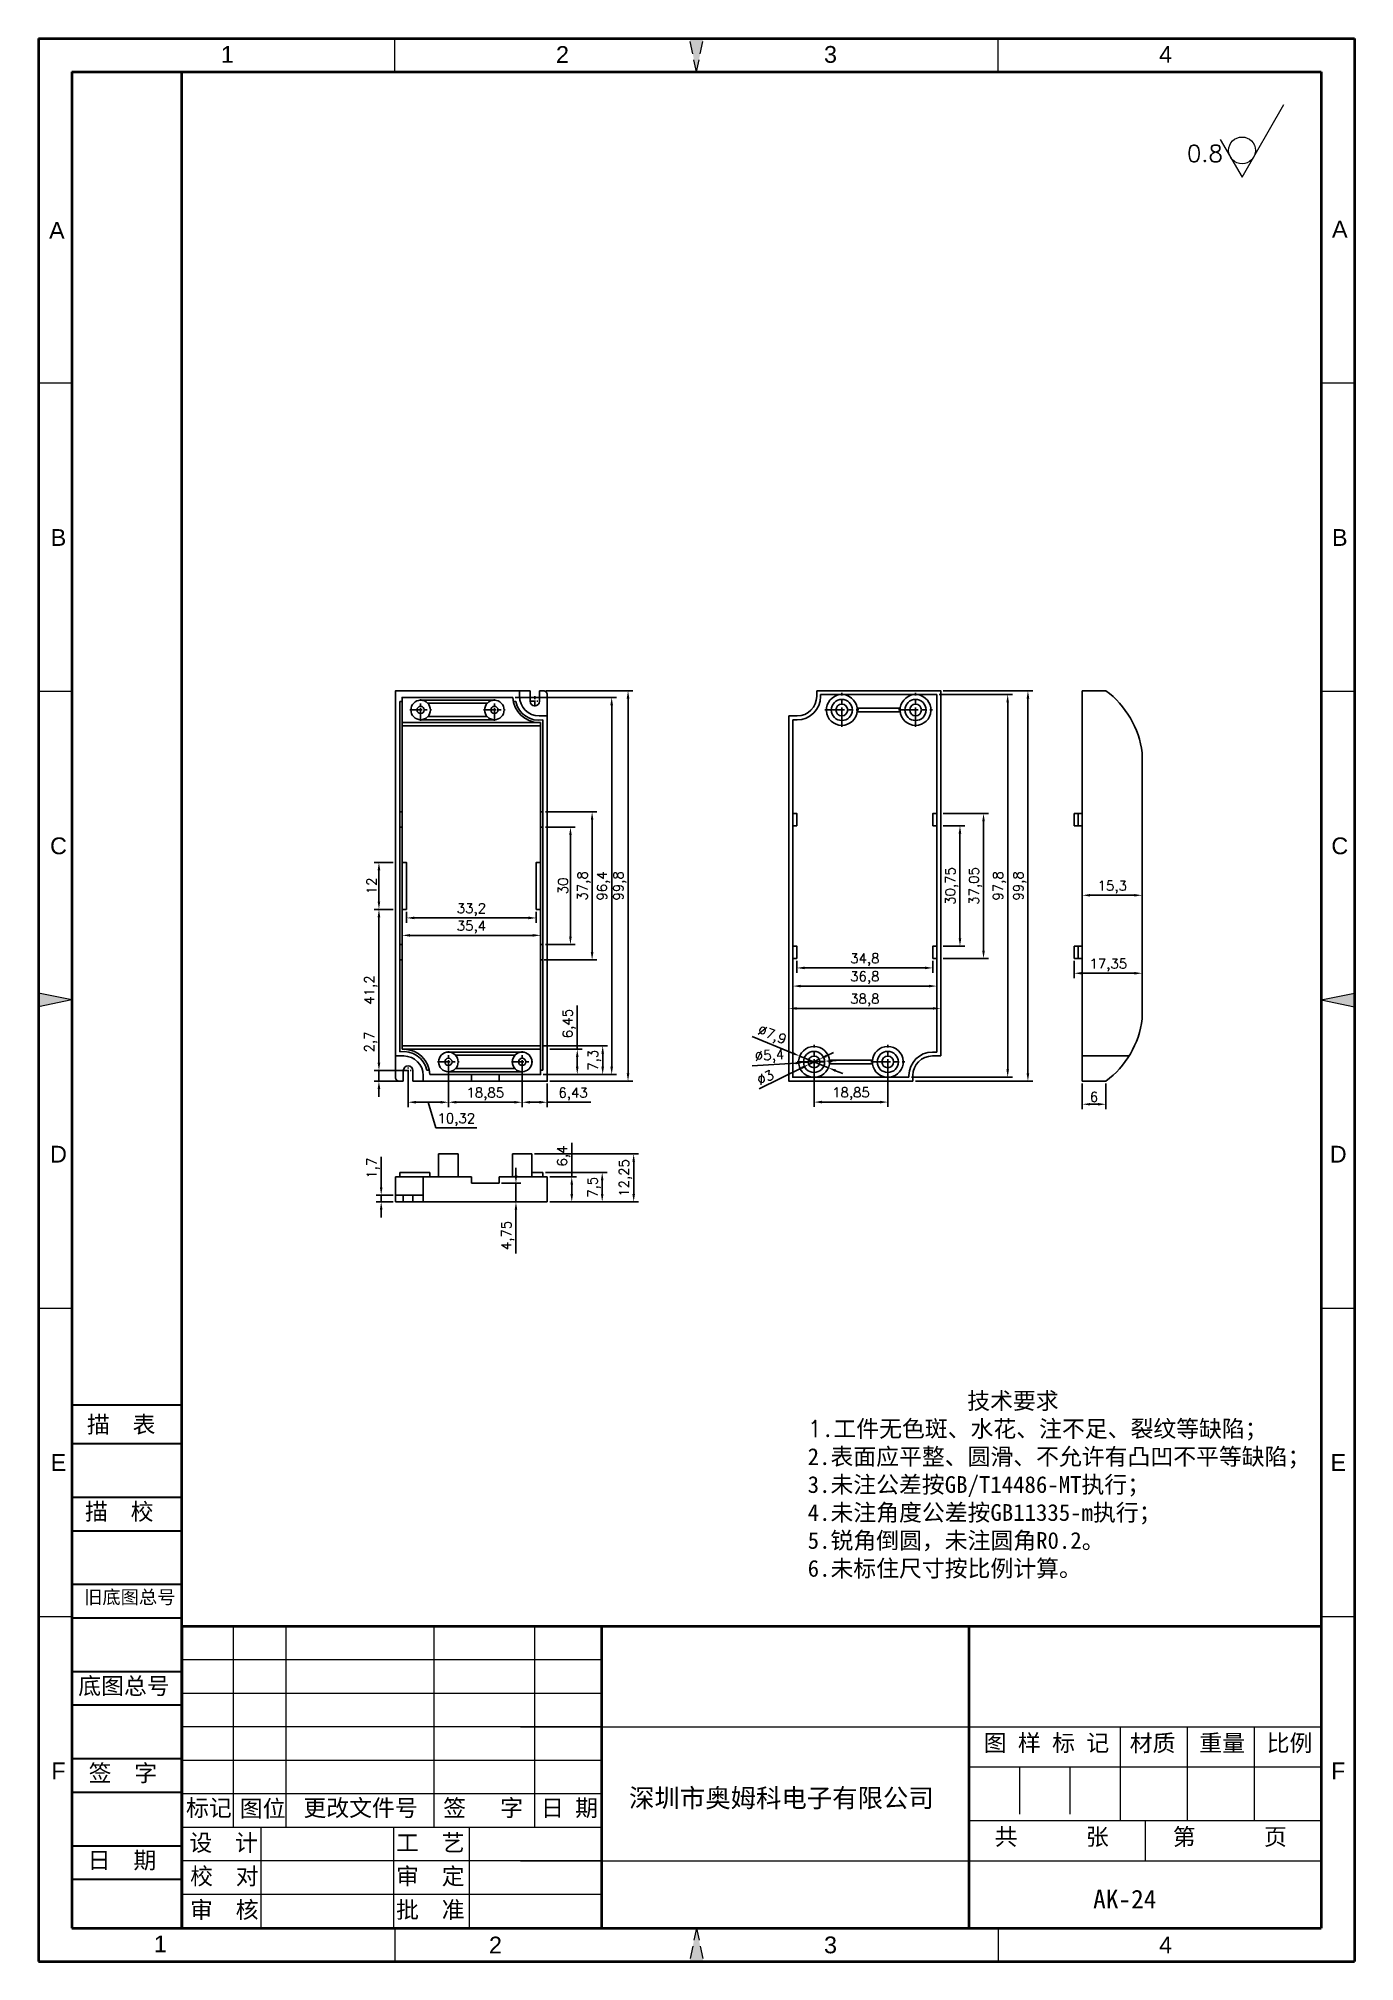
# Model space of a CAD drawing. Header units: millimetres. Extents: x 32211 to 32547, y -471 to 20.
import ezdxf
from ezdxf.enums import TextEntityAlignment as Align

# ---------------------------------------------------------------- set-up
doc = ezdxf.new("R2010")
doc.units = ezdxf.units.MM
for name, pattern in [('ACAD_ISO10W100', [18, 12, -3, 0, -3]), ('CENTER', [50.8, 31.75, -6.35, 6.35, -6.35]), ('HIDDEN2', [4.7625, 3.175, -1.5875])]:
    doc.linetypes.add(name, pattern=pattern)
for name, color, linetype, lineweight in [('dim', 82, 'Continuous', 9), ('图层1', 7, 'ACAD_ISO10W100', 15), ('图层2', 7, 'Continuous', 30), ('图层3', 7, 'Continuous', 15), ('图层4', 7, 'Continuous', 40), ('图层5', 7, 'HIDDEN2', 15), ('细实线', 3, 'Continuous', 18)]:
    doc.layers.add(name, color=color, linetype=linetype, lineweight=lineweight)
doc.layers.add('尺寸线', color=7, linetype='Continuous')
doc.styles.get("Standard").update_dxf_attribs({"font": 'txt', "bigfont": 'gbcbig.shx'})
doc.styles.add('样式 3', font='arial.ttf', dxfattribs={"height": 3.8})
doc.dimstyles.new('ISO-25', dxfattribs={"dimtxt": 2.5, "dimasz": 2.5, "dimexe": 1.25, "dimexo": 0.625, "dimtad": 1, "dimtxsty": 'Standard', "dimcen": 2.5, "dimadec": 0, "dimazin": 0, "dimtfac": 1, "dimtmove": 0, "dimatfit": 3, "dimfxl": 0, "dimarcsym": 0})

msp = doc.modelspace()

# ---------------------------------------------------------------- texts
at = {"layer": '图层1', "color": 0, "style": '样式 3'}
for s, p in [('B', (32215.949, -107.294)), ('B', (32543.524, -107.294)), ('C', (32215.949, -186.102)), ('C', (32543.524, -186.102)), ('D', (32215.949, -264.909)), ('D', (32543.122, -264.909)), ('E', (32215.949, -343.717)), ('E', (32543.122, -343.717)), ('F', (32215.949, -422.524)), ('F', (32543.122, -422.524))]:
    msp.add_text(s, height=4.283, dxfattribs=at).set_placement(p, align=Align.MIDDLE)
at = {"layer": '图层1', "color": 0, "attachment_point": 1}
for s, insert, char_height, width in [('{\\fSimSun|b0|i0|c134|p2;图 样 标 记}', (32452.467, -413.247), 4.28302, 53.13738), ('{\\fSimSun|b0|i0|c134|p2;材质 }', (32489.823, -413.265), 4.28302, 35.72091), ('{\\fSimSun|b0|i0|c134|p2;深圳市奥姆科电子有限公司}', (32361.821, -427.085), 4.75891, 89.92113), ('{\\fSimSun|b0|i0|c134|p2;标记}', (32248.558, -429.856), 4.28302, 11.99246), ('{\\fSimSun|b0|i0|c134|p2;图位}', (32262.312, -430.029), 4.28302, 11.99246), ('{\\fSimSun|b0|i0|c134|p2;更改文件号}', (32278.573, -429.856), 4.28302, 35.72091), ('{\\fSimSun|b0|i0|c134|p2;审  核}', (32249.566, -455.878), 4.28302, 34.73239), ('{\\fSimSun|b0|i0|c134|p2;批  准}', (32302.258, -455.878), 4.28302, 35.72091), ('{\\fSimSun|b0|i0|c134|p2;AK-24}', (32480.461, -452.929), 4.75891, 59.04154)]:
    msp.add_mtext(s, dxfattribs=dict(at, insert=insert, char_height=char_height, width=width))
at = {"layer": '图层2', "color": 0, "attachment_point": 1}
for s, insert, char_height, width in [('{\\fSimSun|b0|i0|c134|p2;描\\fSimSun|b0|i0|c0|p2;  \\fSimSun|b0|i0|c134|p2;表}', (32223.218, -331.86), 4.28297, 47.9936), ('{\\fSimSun|b0|i0|c134|p2;描\\fSimSun|b0|i0|c0|p2;  \\fSimSun|b0|i0|c134|p2;校}', (32222.73, -354.131), 4.28297, 47.9936), ('{\\fSimSun|b0|i0|c134|p2;旧底图总号}', (32222.489, -376.403), 3.42642, 47.9936), ('{\\fSimSun|b0|i0|c134|p2;底图总号}', (32221.004, -398.674), 4.28297, 47.9936), ('{\\fSimSun|b0|i0|c134|p2;重量 }', (32507.607, -413.265), 4.28302, 35.72091), ('{\\fSimSun|b0|i0|c134|p2;比例 }', (32524.838, -413.265), 4.28302, 35.72091), ('{\\fSimSun|b0|i0|c134|p2;签\\fSimSun|b0|i0|c0|p2;  \\fSimSun|b0|i0|c134|p2;字}', (32223.657, -420.946), 4.28297, 47.9936), ('{\\fSimSun|b0|i0|c134|p2;签   字}', (32314.289, -429.856), 4.28302, 35.72091), ('{\\fSimSun|b0|i0|c134|p2;日 期}', (32339.308, -429.856), 4.28302, 35.72091), ('{\\fSimSun|b0|i0|c134|p2;共      张}', (32455.29, -437.232), 4.28302, 47.38766), ('{\\fSimSun|b0|i0|c134|p2;第      页}', (32500.832, -437.232), 4.28302, 43.98508), ('{\\fSimSun|b0|i0|c134|p2;设  计}', (32249.399, -438.745), 4.28302, 33.20026), ('{\\fSimSun|b0|i0|c134|p2;工  艺}', (32302.258, -438.745), 4.28302, 35.72091), ('{\\fSimSun|b0|i0|c134|p2;日\\fSimSun|b0|i0|c0|p2;  \\fSimSun|b0|i0|c134|p2;期}', (32223.413, -443.217), 4.28297, 47.9936), ('{\\fSimSun|b0|i0|c134|p2;校  对}', (32249.606, -447.312), 4.28302, 31.05498), ('{\\fSimSun|b0|i0|c134|p2;审  定}', (32302.258, -447.312), 4.28302, 35.72091)]:
    msp.add_mtext(s, dxfattribs=dict(at, insert=insert, char_height=char_height, width=width))
at = {"layer": '图层3', "color": 0, "insert": (32407.484, -325.789), "char_height": 4.28302, "width": 202.86245, "attachment_point": 1}
msp.add_mtext('{\\fSimSun|b0|i0|c134|p54;              技术要求\\P}1{\\fSimSun|b0|i0|c134|p54;.工件无色斑、水花、注不足、裂纹等缺陷；\\P2.表面应平整、圆滑、不允许有凸凹不平等缺陷；\\P3.未注公差按GB/T14486-MT执行；\\P4.未注角度公差按GB11335-m执行；\\P5.锐角倒圆，未注圆角R0.2。}\\P{\\fSimSun|b0|i0|c134|p2;6.未标住尺寸按比例计算。}', dxfattribs=at)
at = {"layer": '图层5', "color": 0, "style": '样式 3'}
for s, p in [('1', (32259.136, 16.179)), ('2', (32344.797, 16.179)), ('3', (32413.325, 16.179)), ('4', (32498.986, 16.179)), ('A', (32215.533, -28.799)), ('A', (32543.524, -28.486)), ('1', (32242.004, -466.758)), ('2', (32327.665, -467.014)), ('3', (32413.325, -467.014)), ('4', (32498.986, -467.014))]:
    msp.add_text(s, height=4.283, dxfattribs=at).set_placement(p, align=Align.MIDDLE)
at = {"layer": '细实线', "color": 0, "insert": (32504.448, -6.988), "char_height": 4.283, "width": 15.99044, "attachment_point": 1}
msp.add_mtext('0.8', dxfattribs=at)

# ---------------------------------------------------------------- blocks, each defined once
blk = doc.blocks.new('*D2544')
at = {"layer": 'Defpoints', "color": 0, "transparency": 16777216}
for p in [(32339.91, -146.45), (32361.56, -146.45), (32340.91, -246.25)]:
    blk.add_point(p, dxfattribs=at)
at = {"layer": 'dim', "color": 0, "lineweight": -2, "transparency": 16777216}
for p, q in [((32340.53, -146.45), (32362.81, -146.45)), ((32361.56, -244.25), (32361.56, -148.45)), ((32341.53, -246.25), (32362.81, -246.25))]:
    blk.add_line(p, q, dxfattribs=at)
at = {"layer": 'dim', "color": 0, "transparency": 16777216}
for points in [[(32361.22, -148.45), (32361.89, -148.45), (32361.56, -146.45)], [(32361.22, -244.25), (32361.89, -244.25), (32361.56, -246.25)]]:
    blk.add_solid(points, dxfattribs=at)
at = {"layer": 'dim', "color": 0, "transparency": 16777216, "insert": (32359.47, -196.35), "char_height": 2.5, "attachment_point": 5, "rotation": 90}
blk.add_mtext('99,8', dxfattribs=at)
blk = doc.blocks.new('*D2545')
at = {"layer": 'Defpoints', "color": 0, "transparency": 16777216}
for p in [(32332.11, -148.15), (32357.38, -148.15), (32339.21, -244.55)]:
    blk.add_point(p, dxfattribs=at)
at = {"layer": 'dim', "color": 0, "lineweight": -2, "transparency": 16777216}
for p, q in [((32332.74, -148.15), (32358.63, -148.15)), ((32357.38, -242.55), (32357.38, -150.15)), ((32339.83, -244.55), (32358.63, -244.55))]:
    blk.add_line(p, q, dxfattribs=at)
at = {"layer": 'dim', "color": 0, "transparency": 16777216}
for points in [[(32357.04, -150.15), (32357.71, -150.15), (32357.38, -148.15)], [(32357.04, -242.55), (32357.71, -242.55), (32357.38, -244.55)]]:
    blk.add_solid(points, dxfattribs=at)
at = {"layer": 'dim', "color": 0, "transparency": 16777216, "insert": (32355.29, -196.35), "char_height": 2.5, "attachment_point": 5, "rotation": 90}
blk.add_mtext('96,4', dxfattribs=at)
blk = doc.blocks.new('*D2546')
at = {"layer": 'Defpoints', "color": 0, "transparency": 16777216}
for p in [(32340.91, -238.1), (32348.58, -238.1), (32339.83, -244.55)]:
    blk.add_point(p, dxfattribs=at)
at = {"layer": 'dim', "color": 0, "lineweight": -2, "transparency": 16777216}
for p, q in [((32348.58, -238.1), (32348.58, -226.94)), ((32341.53, -238.1), (32349.83, -238.1)), ((32348.58, -242.55), (32348.58, -240.1)), ((32340.46, -244.55), (32349.83, -244.55))]:
    blk.add_line(p, q, dxfattribs=at)
at = {"layer": 'dim', "color": 0, "transparency": 16777216}
for points in [[(32348.24, -240.1), (32348.91, -240.1), (32348.58, -238.1)], [(32348.24, -242.55), (32348.91, -242.55), (32348.58, -244.55)]]:
    blk.add_solid(points, dxfattribs=at)
at = {"layer": 'dim', "color": 0, "transparency": 16777216, "insert": (32346.49, -231.52), "char_height": 2.5, "attachment_point": 5, "rotation": 90}
blk.add_mtext('6,45', dxfattribs=at)
blk = doc.blocks.new('*D2547')
at = {"layer": 'Defpoints', "color": 0, "transparency": 16777216}
for p in [(32339.21, -237.25), (32355.08, -237.25), (32339.83, -244.55)]:
    blk.add_point(p, dxfattribs=at)
at = {"layer": 'dim', "color": 0, "lineweight": -2, "transparency": 16777216}
for p, q in [((32339.83, -237.25), (32356.33, -237.25)), ((32355.08, -242.55), (32355.08, -239.25)), ((32340.46, -244.55), (32356.33, -244.55))]:
    blk.add_line(p, q, dxfattribs=at)
at = {"layer": 'dim', "color": 0, "transparency": 16777216}
for points in [[(32354.74, -239.25), (32355.41, -239.25), (32355.08, -237.25)], [(32354.74, -242.55), (32355.41, -242.55), (32355.08, -244.55)]]:
    blk.add_solid(points, dxfattribs=at)
at = {"layer": 'dim', "color": 0, "transparency": 16777216, "insert": (32352.99, -240.9), "char_height": 2.5, "attachment_point": 5, "rotation": 90}
blk.add_mtext('7,3', dxfattribs=at)
blk = doc.blocks.new('*D2549')
at = {"layer": 'Defpoints', "color": 0, "transparency": 16777216}
for p in [(32334.48, -241.33), (32340.91, -246.25), (32334.48, -251.64)]:
    blk.add_point(p, dxfattribs=at)
at = {"layer": 'dim', "color": 0, "lineweight": -2, "transparency": 16777216}
for p, q in [((32334.48, -241.95), (32334.48, -252.89)), ((32340.91, -246.88), (32340.91, -252.89)), ((32336.48, -251.64), (32338.91, -251.64)), ((32340.91, -251.64), (32352.08, -251.64))]:
    blk.add_line(p, q, dxfattribs=at)
at = {"layer": 'dim', "color": 0, "transparency": 16777216}
for points in [[(32336.48, -251.3), (32336.48, -251.97), (32334.48, -251.64)], [(32338.91, -251.3), (32338.91, -251.97), (32340.91, -251.64)]]:
    blk.add_solid(points, dxfattribs=at)
at = {"layer": 'dim', "color": 0, "transparency": 16777216, "insert": (32347.49, -249.55), "char_height": 2.5, "attachment_point": 5}
blk.add_mtext('6,43', dxfattribs=at)
blk = doc.blocks.new('*D2550')
at = {"layer": 'Defpoints', "color": 0, "transparency": 16777216}
for p in [(32315.63, -241.33), (32334.48, -241.33), (32315.63, -251.64)]:
    blk.add_point(p, dxfattribs=at)
at = {"layer": 'dim', "color": 0, "lineweight": -2, "transparency": 16777216}
for p, q in [((32315.63, -241.95), (32315.63, -252.89)), ((32334.48, -241.95), (32334.48, -252.89)), ((32332.48, -251.64), (32317.63, -251.64))]:
    blk.add_line(p, q, dxfattribs=at)
at = {"layer": 'dim', "color": 0, "transparency": 16777216}
for points in [[(32317.63, -251.3), (32317.63, -251.97), (32315.63, -251.64)], [(32332.48, -251.3), (32332.48, -251.97), (32334.48, -251.64)]]:
    blk.add_solid(points, dxfattribs=at)
at = {"layer": 'dim', "color": 0, "transparency": 16777216, "insert": (32325.06, -249.55), "char_height": 2.5, "attachment_point": 5}
blk.add_mtext('18,85', dxfattribs=at)
blk = doc.blocks.new('*D2551')
at = {"layer": 'Defpoints', "color": 0, "transparency": 16777216}
for p in [(32305.31, -243.55), (32315.63, -241.33), (32305.31, -251.64)]:
    blk.add_point(p, dxfattribs=at)
at = {"layer": 'dim', "color": 0, "lineweight": -2, "transparency": 16777216}
for p, q in [((32305.31, -244.18), (32305.31, -252.89)), ((32315.63, -241.95), (32315.63, -252.89)), ((32313.63, -251.64), (32307.31, -251.64)), ((32310.47, -251.64), (32312.44, -258.2)), ((32312.44, -258.2), (32322.86, -258.2))]:
    blk.add_line(p, q, dxfattribs=at)
at = {"layer": 'dim', "color": 0, "transparency": 16777216}
for points in [[(32307.31, -251.3), (32307.31, -251.97), (32305.31, -251.64)], [(32313.63, -251.3), (32313.63, -251.97), (32315.63, -251.64)]]:
    blk.add_solid(points, dxfattribs=at)
at = {"layer": 'dim', "color": 0, "transparency": 16777216, "insert": (32317.65, -256.11), "char_height": 2.5, "attachment_point": 5}
blk.add_mtext('10,32', dxfattribs=at)
blk = doc.blocks.new('*D2552')
at = {"layer": 'Defpoints', "color": 0, "transparency": 16777216}
for p in [(32297.87, -243.55), (32305.31, -243.55), (32304.11, -246.25)]:
    blk.add_point(p, dxfattribs=at)
at = {"layer": 'dim', "color": 0, "lineweight": -2, "transparency": 16777216}
for p, q in [((32297.87, -241.55), (32297.87, -232.89)), ((32304.68, -243.55), (32296.62, -243.55)), ((32297.87, -246.25), (32297.87, -243.55)), ((32303.48, -246.25), (32296.62, -246.25)), ((32297.87, -248.25), (32297.87, -250.25))]:
    blk.add_line(p, q, dxfattribs=at)
at = {"layer": 'dim', "color": 0, "transparency": 16777216}
for points in [[(32297.54, -241.55), (32298.21, -241.55), (32297.87, -243.55)], [(32297.54, -248.25), (32298.21, -248.25), (32297.87, -246.25)]]:
    blk.add_solid(points, dxfattribs=at)
at = {"layer": 'dim', "color": 0, "transparency": 16777216, "insert": (32295.79, -236.22), "char_height": 2.5, "attachment_point": 5, "rotation": 90}
blk.add_mtext('2,7', dxfattribs=at)
blk = doc.blocks.new('*D2553')
at = {"layer": 'Defpoints', "color": 0, "transparency": 16777216}
for p in [(32297.87, -202.35), (32302.11, -202.35), (32305.31, -243.55)]:
    blk.add_point(p, dxfattribs=at)
at = {"layer": 'dim', "color": 0, "lineweight": -2, "transparency": 16777216}
for p, q in [((32301.48, -202.35), (32296.62, -202.35)), ((32297.87, -241.55), (32297.87, -204.35)), ((32304.68, -243.55), (32296.62, -243.55))]:
    blk.add_line(p, q, dxfattribs=at)
at = {"layer": 'dim', "color": 0, "transparency": 16777216}
for points in [[(32297.54, -204.35), (32298.21, -204.35), (32297.87, -202.35)], [(32297.54, -241.55), (32298.21, -241.55), (32297.87, -243.55)]]:
    blk.add_solid(points, dxfattribs=at)
at = {"layer": 'dim', "color": 0, "transparency": 16777216, "insert": (32295.79, -222.95), "char_height": 2.5, "attachment_point": 5, "rotation": 90}
blk.add_mtext('41,2', dxfattribs=at)
blk = doc.blocks.new('*D2554')
at = {"layer": 'Defpoints', "color": 0, "transparency": 16777216}
for p in [(32297.87, -190.35), (32302.11, -190.35), (32302.11, -202.35)]:
    blk.add_point(p, dxfattribs=at)
at = {"layer": 'dim', "color": 0, "lineweight": -2, "transparency": 16777216}
for p, q in [((32301.48, -190.35), (32296.62, -190.35)), ((32297.87, -200.35), (32297.87, -192.35)), ((32301.48, -202.35), (32296.62, -202.35))]:
    blk.add_line(p, q, dxfattribs=at)
at = {"layer": 'dim', "color": 0, "transparency": 16777216}
for points in [[(32297.54, -192.35), (32298.21, -192.35), (32297.87, -190.35)], [(32297.54, -200.35), (32298.21, -200.35), (32297.87, -202.35)]]:
    blk.add_solid(points, dxfattribs=at)
at = {"layer": 'dim', "color": 0, "transparency": 16777216, "insert": (32296, -196.35), "char_height": 2.5, "attachment_point": 5, "rotation": 90}
blk.add_mtext('12', dxfattribs=at)
blk = doc.blocks.new('*D2555')
at = {"layer": 'Defpoints', "color": 0, "transparency": 16777216}
for p in [(32304.91, -202.35), (32338.11, -202.35), (32338.11, -204.53)]:
    blk.add_point(p, dxfattribs=at)
at = {"layer": 'dim', "color": 0, "lineweight": -2, "transparency": 16777216}
for p, q in [((32304.91, -202.98), (32304.91, -205.78)), ((32306.91, -204.53), (32336.11, -204.53)), ((32338.11, -202.98), (32338.11, -205.78))]:
    blk.add_line(p, q, dxfattribs=at)
at = {"layer": 'dim', "color": 0, "transparency": 16777216}
for points in [[(32306.91, -204.19), (32306.91, -204.86), (32304.91, -204.53)], [(32336.11, -204.19), (32336.11, -204.86), (32338.11, -204.53)]]:
    blk.add_solid(points, dxfattribs=at)
at = {"layer": 'dim', "color": 0, "transparency": 16777216, "insert": (32321.51, -202.44), "char_height": 2.5, "attachment_point": 5}
blk.add_mtext('33,2', dxfattribs=at)
blk = doc.blocks.new('*D2556')
at = {"layer": 'Defpoints', "color": 0, "transparency": 16777216}
for p in [(32303.81, -202.35), (32339.21, -202.35), (32339.21, -208.98)]:
    blk.add_point(p, dxfattribs=at)
at = {"layer": 'dim', "color": 0, "lineweight": -2, "transparency": 16777216}
for p, q in [((32303.81, -202.98), (32303.81, -210.23)), ((32339.21, -202.98), (32339.21, -210.23)), ((32305.81, -208.98), (32337.21, -208.98))]:
    blk.add_line(p, q, dxfattribs=at)
at = {"layer": 'dim', "color": 0, "transparency": 16777216}
for points in [[(32305.81, -208.65), (32305.81, -209.31), (32303.81, -208.98)], [(32337.21, -208.65), (32337.21, -209.31), (32339.21, -208.98)]]:
    blk.add_solid(points, dxfattribs=at)
at = {"layer": 'dim', "color": 0, "transparency": 16777216, "insert": (32321.51, -206.9), "char_height": 2.5, "attachment_point": 5}
blk.add_mtext('35,4', dxfattribs=at)
blk = doc.blocks.new('*D2557')
at = {"layer": 'Defpoints', "color": 0, "transparency": 16777216}
for p in [(32339.81, -181.35), (32346.83, -181.35), (32339.81, -211.35)]:
    blk.add_point(p, dxfattribs=at)
at = {"layer": 'dim', "color": 0, "lineweight": -2, "transparency": 16777216}
for p, q in [((32340.43, -181.35), (32348.08, -181.35)), ((32346.83, -209.35), (32346.83, -183.35)), ((32340.43, -211.35), (32348.08, -211.35))]:
    blk.add_line(p, q, dxfattribs=at)
at = {"layer": 'dim', "color": 0, "transparency": 16777216}
for points in [[(32346.5, -183.35), (32347.16, -183.35), (32346.83, -181.35)], [(32346.5, -209.35), (32347.16, -209.35), (32346.83, -211.35)]]:
    blk.add_solid(points, dxfattribs=at)
at = {"layer": 'dim', "color": 0, "transparency": 16777216, "insert": (32344.95, -196.35), "char_height": 2.5, "attachment_point": 5, "rotation": 90}
blk.add_mtext('30', dxfattribs=at)
blk = doc.blocks.new('*D2558')
at = {"layer": 'Defpoints', "color": 0, "transparency": 16777216}
for p in [(32339.81, -177.45), (32352.37, -177.45), (32339.51, -215.25)]:
    blk.add_point(p, dxfattribs=at)
at = {"layer": 'dim', "color": 0, "lineweight": -2, "transparency": 16777216}
for p, q in [((32340.43, -177.45), (32353.62, -177.45)), ((32352.37, -213.25), (32352.37, -179.45)), ((32340.13, -215.25), (32353.62, -215.25))]:
    blk.add_line(p, q, dxfattribs=at)
at = {"layer": 'dim', "color": 0, "transparency": 16777216}
for points in [[(32352.04, -179.45), (32352.71, -179.45), (32352.37, -177.45)], [(32352.04, -213.25), (32352.71, -213.25), (32352.37, -215.25)]]:
    blk.add_solid(points, dxfattribs=at)
at = {"layer": 'dim', "color": 0, "transparency": 16777216, "insert": (32350.29, -196.35), "char_height": 2.5, "attachment_point": 5, "rotation": 90}
blk.add_mtext('37,8', dxfattribs=at)
blk = doc.blocks.new('*D2559')
at = {"layer": 'Defpoints', "color": 0, "transparency": 16777216}
for p in [(32340.91, -270.71), (32347.17, -270.71), (32340.91, -277.11)]:
    blk.add_point(p, dxfattribs=at)
at = {"layer": 'dim', "color": 0, "lineweight": -2, "transparency": 16777216}
for p, q in [((32347.17, -270.71), (32347.17, -262.04)), ((32341.53, -270.71), (32348.42, -270.71)), ((32347.17, -275.11), (32347.17, -272.71)), ((32341.53, -277.11), (32348.42, -277.11))]:
    blk.add_line(p, q, dxfattribs=at)
at = {"layer": 'dim', "color": 0, "transparency": 16777216}
for points in [[(32346.84, -272.71), (32347.51, -272.71), (32347.17, -270.71)], [(32346.84, -275.11), (32347.51, -275.11), (32347.17, -277.11)]]:
    blk.add_solid(points, dxfattribs=at)
at = {"layer": 'dim', "color": 0, "transparency": 16777216, "insert": (32345.09, -265.37), "char_height": 2.5, "attachment_point": 5, "rotation": 90}
blk.add_mtext('6,4', dxfattribs=at)
blk = doc.blocks.new('*D2560')
at = {"layer": 'Defpoints', "color": 0, "transparency": 16777216}
for p in [(32339.81, -269.61), (32354.95, -269.61), (32341.53, -277.11)]:
    blk.add_point(p, dxfattribs=at)
at = {"layer": 'dim', "color": 0, "lineweight": -2, "transparency": 16777216}
for p, q in [((32340.43, -269.61), (32356.2, -269.61)), ((32354.95, -275.11), (32354.95, -271.61)), ((32342.16, -277.11), (32356.2, -277.11))]:
    blk.add_line(p, q, dxfattribs=at)
at = {"layer": 'dim', "color": 0, "transparency": 16777216}
for points in [[(32354.62, -271.61), (32355.28, -271.61), (32354.95, -269.61)], [(32354.62, -275.11), (32355.28, -275.11), (32354.95, -277.11)]]:
    blk.add_solid(points, dxfattribs=at)
at = {"layer": 'dim', "color": 0, "transparency": 16777216, "insert": (32352.87, -273.36), "char_height": 2.5, "attachment_point": 5, "rotation": 90}
blk.add_mtext('7,5', dxfattribs=at)
blk = doc.blocks.new('*D2561')
at = {"layer": 'Defpoints', "color": 0, "transparency": 16777216}
for p in [(32336.98, -264.86), (32363, -264.86), (32340.91, -277.11)]:
    blk.add_point(p, dxfattribs=at)
at = {"layer": 'dim', "color": 0, "lineweight": -2, "transparency": 16777216}
for p, q in [((32337.61, -264.86), (32364.25, -264.86)), ((32363, -275.11), (32363, -266.86)), ((32341.53, -277.11), (32364.25, -277.11))]:
    blk.add_line(p, q, dxfattribs=at)
at = {"layer": 'dim', "color": 0, "transparency": 16777216}
for points in [[(32362.67, -266.86), (32363.33, -266.86), (32363, -264.86)], [(32362.67, -275.11), (32363.33, -275.11), (32363, -277.11)]]:
    blk.add_solid(points, dxfattribs=at)
at = {"layer": 'dim', "color": 0, "transparency": 16777216, "insert": (32360.92, -270.98), "char_height": 2.5, "attachment_point": 5, "rotation": 90}
blk.add_mtext('12,25', dxfattribs=at)
blk = doc.blocks.new('*D2562')
at = {"layer": 'Defpoints', "color": 0, "transparency": 16777216}
for p in [(32328.58, -272.36), (32328.58, -277.11), (32332.9, -277.11)]:
    blk.add_point(p, dxfattribs=at)
at = {"layer": 'dim', "color": 0, "lineweight": -2, "transparency": 16777216}
for p, q in [((32332.9, -270.36), (32332.9, -268.36)), ((32329.21, -272.36), (32334.15, -272.36)), ((32332.9, -272.36), (32332.9, -277.11)), ((32329.21, -277.11), (32334.15, -277.11)), ((32332.9, -279.11), (32332.9, -290.27))]:
    blk.add_line(p, q, dxfattribs=at)
at = {"layer": 'dim', "color": 0, "transparency": 16777216}
for points in [[(32332.57, -270.36), (32333.23, -270.36), (32332.9, -272.36)], [(32332.57, -279.11), (32333.23, -279.11), (32332.9, -277.11)]]:
    blk.add_solid(points, dxfattribs=at)
at = {"layer": 'dim', "color": 0, "transparency": 16777216, "insert": (32330.82, -285.69), "char_height": 2.5, "attachment_point": 5, "rotation": 90}
blk.add_mtext('4,75', dxfattribs=at)
blk = doc.blocks.new('*D2563')
at = {"layer": 'Defpoints', "color": 0, "transparency": 16777216}
for p in [(32298.45, -275.41), (32302.11, -275.41), (32302.11, -277.11)]:
    blk.add_point(p, dxfattribs=at)
at = {"layer": 'dim', "color": 0, "lineweight": -2, "transparency": 16777216}
for p, q in [((32298.45, -273.41), (32298.45, -265.57)), ((32301.48, -275.41), (32297.2, -275.41)), ((32301.48, -277.11), (32297.2, -277.11)), ((32298.45, -277.11), (32298.45, -275.41)), ((32298.45, -279.11), (32298.45, -281.11))]:
    blk.add_line(p, q, dxfattribs=at)
at = {"layer": 'dim', "color": 0, "transparency": 16777216}
for points in [[(32298.12, -273.41), (32298.78, -273.41), (32298.45, -275.41)], [(32298.12, -279.11), (32298.78, -279.11), (32298.45, -277.11)]]:
    blk.add_solid(points, dxfattribs=at)
at = {"layer": 'dim', "color": 0, "transparency": 16777216, "insert": (32296.37, -268.49), "char_height": 2.5, "attachment_point": 5, "rotation": 90}
blk.add_mtext('1,7', dxfattribs=at)
blk = doc.blocks.new('*D2564')
at = {"layer": 'Defpoints', "color": 0, "transparency": 16777216}
for p in [(32477.7, -196.35), (32493, -196.35), (32477.7, -198.74)]:
    blk.add_point(p, dxfattribs=at)
at = {"layer": 'dim', "color": 0, "lineweight": -2, "transparency": 16777216}
for p, q in [((32477.7, -196.98), (32477.7, -199.99)), ((32491, -198.74), (32479.7, -198.74)), ((32493, -196.98), (32493, -199.99))]:
    blk.add_line(p, q, dxfattribs=at)
at = {"layer": 'dim', "color": 0, "transparency": 16777216}
for points in [[(32479.7, -198.41), (32479.7, -199.07), (32477.7, -198.74)], [(32491, -198.41), (32491, -199.07), (32493, -198.74)]]:
    blk.add_solid(points, dxfattribs=at)
at = {"layer": 'dim', "color": 0, "transparency": 16777216, "insert": (32485.35, -196.66), "char_height": 2.5, "attachment_point": 5}
blk.add_mtext('15,3', dxfattribs=at)
blk = doc.blocks.new('*D2565')
at = {"layer": 'Defpoints', "color": 0, "transparency": 16777216}
for p in [(32475.65, -214.88), (32493, -214.88), (32493, -218.67)]:
    blk.add_point(p, dxfattribs=at)
at = {"layer": 'dim', "color": 0, "lineweight": -2, "transparency": 16777216}
for p, q in [((32475.65, -215.5), (32475.65, -219.92)), ((32493, -215.5), (32493, -219.92)), ((32477.65, -218.67), (32491, -218.67))]:
    blk.add_line(p, q, dxfattribs=at)
at = {"layer": 'dim', "color": 0, "transparency": 16777216}
for points in [[(32477.65, -218.33), (32477.65, -219), (32475.65, -218.67)], [(32491, -218.33), (32491, -219), (32493, -218.67)]]:
    blk.add_solid(points, dxfattribs=at)
at = {"layer": 'dim', "color": 0, "transparency": 16777216, "insert": (32484.33, -216.58), "char_height": 2.5, "attachment_point": 5}
blk.add_mtext('17,35', dxfattribs=at)
blk = doc.blocks.new('*D2566')
at = {"layer": 'Defpoints', "color": 0, "transparency": 16777216}
for p in [(32477.7, -246.25), (32483.7, -246.25), (32483.7, -252.15)]:
    blk.add_point(p, dxfattribs=at)
at = {"layer": 'dim', "color": 0, "lineweight": -2, "transparency": 16777216}
for p, q in [((32477.7, -246.88), (32477.7, -253.4)), ((32483.7, -246.88), (32483.7, -253.4)), ((32479.7, -252.15), (32481.7, -252.15))]:
    blk.add_line(p, q, dxfattribs=at)
at = {"layer": 'dim', "color": 0, "transparency": 16777216}
for points in [[(32479.7, -251.82), (32479.7, -252.48), (32477.7, -252.15)], [(32481.7, -251.82), (32481.7, -252.48), (32483.7, -252.15)]]:
    blk.add_solid(points, dxfattribs=at)
at = {"layer": 'dim', "color": 0, "transparency": 16777216, "insert": (32480.7, -250.27), "char_height": 2.5, "attachment_point": 5}
blk.add_mtext('6', dxfattribs=at)
blk = doc.blocks.new('*D2568')
at = {"layer": 'Defpoints', "color": 0, "transparency": 16777216}
for p in [(32441.49, -146.45), (32463.79, -146.45), (32434.39, -246.25)]:
    blk.add_point(p, dxfattribs=at)
at = {"layer": 'dim', "color": 0, "lineweight": -2, "transparency": 16777216}
for p, q in [((32442.11, -146.45), (32465.04, -146.45)), ((32463.79, -244.25), (32463.79, -148.45)), ((32435.01, -246.25), (32465.04, -246.25))]:
    blk.add_line(p, q, dxfattribs=at)
at = {"layer": 'dim', "color": 0, "transparency": 16777216}
for points in [[(32463.46, -148.45), (32464.13, -148.45), (32463.79, -146.45)], [(32463.46, -244.25), (32464.13, -244.25), (32463.79, -246.25)]]:
    blk.add_solid(points, dxfattribs=at)
at = {"layer": 'dim', "color": 0, "transparency": 16777216, "insert": (32461.71, -196.35), "char_height": 2.5, "attachment_point": 5, "rotation": 90}
blk.add_mtext('99,8', dxfattribs=at)
blk = doc.blocks.new('*D2569')
at = {"layer": 'Defpoints', "color": 0, "transparency": 16777216}
for p in [(32440.49, -147.45), (32458.62, -147.45), (32433.39, -245.25)]:
    blk.add_point(p, dxfattribs=at)
at = {"layer": 'dim', "color": 0, "lineweight": -2, "transparency": 16777216}
for p, q in [((32441.11, -147.45), (32459.87, -147.45)), ((32458.62, -243.25), (32458.62, -149.45)), ((32434.01, -245.25), (32459.87, -245.25))]:
    blk.add_line(p, q, dxfattribs=at)
at = {"layer": 'dim', "color": 0, "transparency": 16777216}
for points in [[(32458.29, -149.45), (32458.95, -149.45), (32458.62, -147.45)], [(32458.29, -243.25), (32458.95, -243.25), (32458.62, -245.25)]]:
    blk.add_solid(points, dxfattribs=at)
at = {"layer": 'dim', "color": 0, "transparency": 16777216, "insert": (32456.54, -196.35), "char_height": 2.5, "attachment_point": 5, "rotation": 90}
blk.add_mtext('97,8', dxfattribs=at)
blk = doc.blocks.new('*D2570')
at = {"layer": 'Defpoints', "color": 0, "transparency": 16777216}
for p in [(32409.11, -241.33), (32427.96, -241.33), (32409.11, -251.6)]:
    blk.add_point(p, dxfattribs=at)
at = {"layer": 'dim', "color": 0, "lineweight": -2, "transparency": 16777216}
for p, q in [((32409.11, -241.95), (32409.11, -252.85)), ((32427.96, -241.95), (32427.96, -252.85)), ((32425.96, -251.6), (32411.11, -251.6))]:
    blk.add_line(p, q, dxfattribs=at)
at = {"layer": 'dim', "color": 0, "transparency": 16777216}
for points in [[(32411.11, -251.26), (32411.11, -251.93), (32409.11, -251.6)], [(32425.96, -251.26), (32425.96, -251.93), (32427.96, -251.6)]]:
    blk.add_solid(points, dxfattribs=at)
at = {"layer": 'dim', "color": 0, "transparency": 16777216, "insert": (32418.54, -249.51), "char_height": 2.5, "attachment_point": 5}
blk.add_mtext('18,85', dxfattribs=at)
blk = doc.blocks.new('*D2571')
at = {"layer": 'Defpoints', "color": 0, "transparency": 16777216}
for p in [(32441.49, -180.98), (32446.42, -180.98), (32441.49, -211.73)]:
    blk.add_point(p, dxfattribs=at)
at = {"layer": 'dim', "color": 0, "lineweight": -2, "transparency": 16777216}
for p, q in [((32442.11, -180.98), (32447.67, -180.98)), ((32446.42, -209.73), (32446.42, -182.98)), ((32442.11, -211.73), (32447.67, -211.73))]:
    blk.add_line(p, q, dxfattribs=at)
at = {"layer": 'dim', "color": 0, "transparency": 16777216}
for points in [[(32446.08, -182.98), (32446.75, -182.98), (32446.42, -180.98)], [(32446.08, -209.73), (32446.75, -209.73), (32446.42, -211.73)]]:
    blk.add_solid(points, dxfattribs=at)
at = {"layer": 'dim', "color": 0, "transparency": 16777216, "insert": (32444.33, -196.35), "char_height": 2.5, "attachment_point": 5, "rotation": 90}
blk.add_mtext('30,75', dxfattribs=at)
blk = doc.blocks.new('*D2572')
at = {"layer": 'Defpoints', "color": 0, "transparency": 16777216}
for p in [(32441.49, -177.83), (32452.44, -177.83), (32441.49, -214.88)]:
    blk.add_point(p, dxfattribs=at)
at = {"layer": 'dim', "color": 0, "lineweight": -2, "transparency": 16777216}
for p, q in [((32442.11, -177.83), (32453.69, -177.83)), ((32452.44, -212.88), (32452.44, -179.83)), ((32442.11, -214.88), (32453.69, -214.88))]:
    blk.add_line(p, q, dxfattribs=at)
at = {"layer": 'dim', "color": 0, "transparency": 16777216}
for points in [[(32452.11, -179.83), (32452.78, -179.83), (32452.44, -177.83)], [(32452.11, -212.88), (32452.78, -212.88), (32452.44, -214.88)]]:
    blk.add_solid(points, dxfattribs=at)
at = {"layer": 'dim', "color": 0, "transparency": 16777216, "insert": (32450.36, -196.35), "char_height": 2.5, "attachment_point": 5, "rotation": 90}
blk.add_mtext('37,05', dxfattribs=at)
blk = doc.blocks.new('*D2573')
at = {"layer": 'Defpoints', "color": 0, "transparency": 16777216}
for p in [(32404.69, -214.88), (32439.49, -214.88), (32404.69, -217.31)]:
    blk.add_point(p, dxfattribs=at)
at = {"layer": 'dim', "color": 0, "lineweight": -2, "transparency": 16777216}
for p, q in [((32404.69, -215.5), (32404.69, -218.56)), ((32439.49, -215.5), (32439.49, -218.56)), ((32437.49, -217.31), (32406.69, -217.31))]:
    blk.add_line(p, q, dxfattribs=at)
at = {"layer": 'dim', "color": 0, "transparency": 16777216}
for points in [[(32406.69, -216.98), (32406.69, -217.64), (32404.69, -217.31)], [(32437.49, -216.98), (32437.49, -217.64), (32439.49, -217.31)]]:
    blk.add_solid(points, dxfattribs=at)
at = {"layer": 'dim', "color": 0, "transparency": 16777216, "insert": (32422.09, -215.23), "char_height": 2.5, "attachment_point": 5}
blk.add_mtext('34,8', dxfattribs=at)
blk = doc.blocks.new('*D2574')
at = {"layer": 'Defpoints', "color": 0, "transparency": 16777216}
for p in [(32403.69, -214.88), (32440.49, -214.88), (32440.49, -221.95)]:
    blk.add_point(p, dxfattribs=at)
at = {"layer": 'dim', "color": 0, "lineweight": -2, "transparency": 16777216}
for p, q in [((32403.69, -215.5), (32403.69, -223.2)), ((32440.49, -215.5), (32440.49, -223.2)), ((32405.69, -221.95), (32438.49, -221.95))]:
    blk.add_line(p, q, dxfattribs=at)
at = {"layer": 'dim', "color": 0, "transparency": 16777216}
for points in [[(32405.69, -221.61), (32405.69, -222.28), (32403.69, -221.95)], [(32438.49, -221.61), (32438.49, -222.28), (32440.49, -221.95)]]:
    blk.add_solid(points, dxfattribs=at)
at = {"layer": 'dim', "color": 0, "transparency": 16777216, "insert": (32422.09, -219.86), "char_height": 2.5, "attachment_point": 5}
blk.add_mtext('36,8', dxfattribs=at)
blk = doc.blocks.new('*D2575')
at = {"layer": 'Defpoints', "color": 0, "transparency": 16777216}
for p in [(32402.69, -214.88), (32441.49, -214.88), (32441.49, -227.65)]:
    blk.add_point(p, dxfattribs=at)
at = {"layer": 'dim', "color": 0, "lineweight": -2, "transparency": 16777216}
for p, q in [((32402.69, -215.5), (32402.69, -228.9)), ((32441.49, -215.5), (32441.49, -228.9)), ((32404.69, -227.65), (32439.49, -227.65))]:
    blk.add_line(p, q, dxfattribs=at)
at = {"layer": 'dim', "color": 0, "transparency": 16777216}
for points in [[(32404.69, -227.32), (32404.69, -227.99), (32402.69, -227.65)], [(32439.49, -227.32), (32439.49, -227.99), (32441.49, -227.65)]]:
    blk.add_solid(points, dxfattribs=at)
at = {"layer": 'dim', "color": 0, "transparency": 16777216, "insert": (32422.09, -225.57), "char_height": 2.5, "attachment_point": 5}
blk.add_mtext('38,8', dxfattribs=at)
blk = doc.blocks.new('*D2576')
at = {"layer": 'Defpoints', "color": 0, "transparency": 16777216}
for p in [(32405.46, -239.84), (32412.77, -242.82)]:
    blk.add_point(p, dxfattribs=at)
at = {"layer": 'dim', "color": 0, "lineweight": -2, "transparency": 16777216}
for p, q in [((32393.26, -234.87), (32403.61, -239.08)), ((32412.77, -242.82), (32405.46, -239.84)), ((32414.62, -243.57), (32416.48, -244.33))]:
    blk.add_line(p, q, dxfattribs=at)
at = {"layer": 'dim', "color": 0, "transparency": 16777216}
for points in [[(32403.73, -238.77), (32403.48, -239.39), (32405.46, -239.84)], [(32414.75, -243.27), (32414.5, -243.88), (32412.77, -242.82)]]:
    blk.add_solid(points, dxfattribs=at)
at = {"layer": 'dim', "color": 0, "transparency": 16777216, "insert": (32398.3, -234.67), "char_height": 2.5, "attachment_point": 5, "rotation": 337.8191}
blk.add_mtext('∅7,9', dxfattribs=at)
blk = doc.blocks.new('*D2577')
at = {"layer": 'Defpoints', "color": 0, "transparency": 16777216}
for p in [(32406.42, -241.5), (32411.81, -241.16)]:
    blk.add_point(p, dxfattribs=at)
at = {"layer": 'dim', "color": 0, "lineweight": -2, "transparency": 16777216}
for p, q in [((32393.28, -242.35), (32404.42, -241.63)), ((32411.81, -241.16), (32406.42, -241.5)), ((32413.81, -241.03), (32415.8, -240.9))]:
    blk.add_line(p, q, dxfattribs=at)
at = {"layer": 'dim', "color": 0, "transparency": 16777216}
for points in [[(32413.78, -240.69), (32413.83, -241.36), (32411.81, -241.16)], [(32404.4, -241.3), (32404.45, -241.96), (32406.42, -241.5)]]:
    blk.add_solid(points, dxfattribs=at)
at = {"layer": 'dim', "color": 0, "transparency": 16777216, "insert": (32397.72, -239.97), "char_height": 2.5, "attachment_point": 5, "rotation": 3.6832}
blk.add_mtext('∅5,4', dxfattribs=at)
blk = doc.blocks.new('*D2578')
at = {"layer": 'Defpoints', "color": 0, "transparency": 16777216}
for p in [(32410.46, -240.67), (32407.77, -241.98)]:
    blk.add_point(p, dxfattribs=at)
at = {"layer": 'dim', "color": 0, "lineweight": -2, "transparency": 16777216}
for p, q in [((32410.46, -240.67), (32407.77, -241.98)), ((32412.26, -239.8), (32414.06, -238.92)), ((32395.06, -248.17), (32405.97, -242.86))]:
    blk.add_line(p, q, dxfattribs=at)
at = {"layer": 'dim', "color": 0, "transparency": 16777216}
for points in [[(32412.12, -239.5), (32412.41, -240.1), (32410.46, -240.67)], [(32405.82, -242.56), (32406.11, -243.16), (32407.77, -241.98)]]:
    blk.add_solid(points, dxfattribs=at)
at = {"layer": 'dim', "color": 0, "transparency": 16777216, "insert": (32396.67, -245.3), "char_height": 2.5, "attachment_point": 5, "rotation": 25.9526}
blk.add_mtext('∅3', dxfattribs=at)

# ---------------------------------------------------------------- dimensions: what is measured, and where the dimension line sits
at = {"layer": 'dim'}
for base, p1, p2, override, picture, middle in [((32361.556, -146.454), (32340.909, -246.254), (32339.909, -146.454), {"dimasz": 2}, '*D2544', (32359.473, -196.354)), ((32458.621, -147.454), (32433.388, -245.254), (32440.488, -147.454), {"dimasz": 2}, '*D2569', (32456.538, -196.354)), ((32463.794, -146.454), (32434.388, -246.254), (32441.488, -146.454), {"dimasz": 2}, '*D2568', (32461.71, -196.354)), ((32357.375, -148.154), (32339.209, -244.554), (32332.114, -148.154), {"dimasz": 2}, '*D2545', (32355.292, -196.354)), ((32352.375, -177.454), (32339.509, -215.254), (32339.809, -177.454), {"dimasz": 2}, '*D2558', (32350.292, -196.354)), ((32346.829, -181.354), (32339.809, -211.354), (32339.809, -181.354), {"dimasz": 2}, '*D2557', (32344.954, -196.354)), ((32452.443, -177.829), (32441.488, -214.879), (32441.488, -177.829), {"dimasz": 2}, '*D2572', (32450.36, -196.354)), ((32446.417, -180.979), (32441.488, -211.729), (32441.488, -180.979), {"dimasz": 2}, '*D2571', (32444.334, -196.354)), ((32297.874, -190.354), (32302.109, -202.354), (32302.109, -190.354), {"dimasz": 2, "dimtmove": 1}, '*D2554', (32295.999, -196.354)), ((32297.874, -202.354), (32305.309, -243.554), (32302.109, -202.354), {"dimasz": 2, "dimtmove": 1}, '*D2553', (32295.79, -222.954)), ((32348.577, -238.104), (32339.834, -244.554), (32340.909, -238.104), {"dimasz": 2}, '*D2546', (32346.494, -231.52)), ((32297.874, -243.554), (32304.109, -246.254), (32305.309, -243.554), {"dimasz": 2}, '*D2552', (32295.79, -236.22)), ((32355.078, -237.254), (32339.834, -244.554), (32339.209, -237.254), {"dimasz": 2}, '*D2547', (32352.994, -240.904)), ((32362.999, -264.857), (32340.909, -277.107), (32336.982, -264.857), {"dimasz": 2}, '*D2561', (32360.916, -270.982)), ((32347.173, -270.707), (32340.909, -277.107), (32340.909, -270.707), {"dimasz": 2}, '*D2559', (32345.09, -265.374)), ((32298.45, -275.407), (32302.109, -277.107), (32302.109, -275.407), {"dimasz": 2}, '*D2563', (32296.367, -268.49)), ((32332.901, -277.107), (32328.582, -272.357), (32328.582, -277.107), {"dimasz": 2}, '*D2562', (32330.818, -285.69)), ((32354.951, -269.607), (32341.534, -277.107), (32339.809, -269.607), {"dimasz": 2}, '*D2560', (32352.867, -273.357))]:
    dim = msp.add_linear_dim(base=base, p1=p1, p2=p2, angle=90, dimstyle='ISO-25', override=override, dxfattribs=at)
    dim.commit()
    dim.dimension.update_dxf_attribs({"geometry": picture, "text_midpoint": middle})
for base, p1, p2, override, picture, middle in [((32477.703, -198.739), (32493.003, -196.354), (32477.703, -196.354), {"dimasz": 2}, '*D2564', (32485.353, -196.655)), ((32338.109, -204.526), (32304.909, -202.354), (32338.109, -202.354), {"dimasz": 2}, '*D2555', (32321.509, -202.443)), ((32339.209, -208.979), (32303.809, -202.354), (32339.209, -202.354), {"dimasz": 2}, '*D2556', (32321.509, -206.895)), ((32441.488, -227.653), (32402.688, -214.879), (32441.488, -214.879), {"dimasz": 2}, '*D2575', (32422.088, -225.57)), ((32440.488, -221.947), (32403.688, -214.879), (32440.488, -214.879), {"dimasz": 2}, '*D2574', (32422.088, -219.864)), ((32404.688, -217.311), (32439.488, -214.879), (32404.688, -214.879), {"dimasz": 2}, '*D2573', (32422.088, -215.228)), ((32493.003, -218.668), (32475.653, -214.879), (32493.003, -214.879), {"dimasz": 2}, '*D2565', (32484.328, -216.585)), ((32305.309, -251.635), (32315.632, -241.329), (32305.309, -243.554), {"dimasz": 2, "dimtmove": 1}, '*D2551', (32313.064, -256.114)), ((32315.632, -251.635), (32334.482, -241.329), (32315.632, -241.329), {"dimasz": 2, "dimtmove": 1}, '*D2550', (32325.057, -249.552)), ((32409.115, -251.598), (32427.965, -241.329), (32409.115, -241.329), {"dimasz": 2}, '*D2570', (32418.54, -249.514)), ((32483.703, -252.148), (32477.703, -246.254), (32483.703, -246.254), {"dimasz": 2}, '*D2566', (32480.703, -250.273))]:
    dim = msp.add_linear_dim(base=base, p1=p1, p2=p2, dimstyle='ISO-25', override=override, dxfattribs=at)
    dim.commit()
    dim.dimension.update_dxf_attribs({"geometry": picture, "text_midpoint": middle})
for p1, p2, picture, middle in [((32412.773, -242.82), (32405.457, -239.837), '*D2576', (32398.296, -234.668)), ((32411.809, -241.155), (32406.42, -241.502), '*D2577', (32397.721, -239.974))]:
    dim = msp.add_diameter_dim_2p(p1=p1, p2=p2, dimstyle='ISO-25', override={"dimasz": 2}, dxfattribs=at)
    dim.commit()
    dim.dimension.update_dxf_attribs({"geometry": picture, "text_midpoint": middle})
dim = msp.add_diameter_dim_2p(p1=(32410.464, -240.672), p2=(32407.766, -241.985), dimstyle='ISO-25', override={"dimasz": 2}, dxfattribs=at)
dim.commit()
dim.dimension.update_dxf_attribs({"geometry": '*D2578', "text_midpoint": (32397.493, -246.985), "dimtype": 163})
dim = msp.add_linear_dim(base=(32334.482, -251.635), p1=(32340.909, -246.254), p2=(32334.482, -241.329), dimstyle='ISO-25', override={"dimasz": 2}, dxfattribs=at)
dim.commit()
dim.dimension.update_dxf_attribs({"geometry": '*D2549', "text_midpoint": (32347.493, -251.635), "dimtype": 160})

# ---------------------------------------------------------------- hatches: boundary and pattern name
at = {"layer": '图层1'}
for points in [[(32219.39, -225.505), (32210.824, -223.742), (32210.824, -227.268)], [(32538.732, -225.505), (32547.298, -223.742), (32547.298, -227.268)]]:
    msp.add_hatch(color=0, dxfattribs=at).paths.add_polyline_path(points)
at = {"layer": '图层5'}
for points in [[(32379.061, 11.688), (32377.298, 20.254), (32380.824, 20.254)], [(32379.061, -462.699), (32377.298, -471.265), (32380.824, -471.265)]]:
    msp.add_hatch(color=0, dxfattribs=at).paths.add_polyline_path(points)

# ---------------------------------------------------------------- linework, layer by layer
for p, q in [((32333.809, -146.454), (32333.809, -147.904)), ((32336.509, -149.154), (32336.509, -146.454)), ((32338.909, -149.154), (32338.909, -146.454)), ((32409.788, -146.454), (32409.788, -147.904)), ((32410.788, -147.454), (32410.788, -147.904)), ((32477.703, -246.254), (32477.703, -146.454)), ((32477.703, -146.454), (32483.703, -146.454)), ((32303.209, -149.254), (32303.809, -149.254)), ((32327.387, -148.879), (32308.537, -148.879)), ((32325.554, -149.679), (32310.37, -149.679)), ((32332.247, -149.254), (32332.86, -149.254)), ((32303.809, -154.604), (32339.209, -154.604)), ((32303.809, -155.454), (32339.209, -155.454)), ((32327.387, -153.879), (32308.537, -153.879)), ((32325.554, -153.079), (32310.37, -153.079)), ((32338.809, -152.904), (32340.909, -152.904)), ((32338.809, -154.604), (32339.209, -154.604)), ((32404.788, -152.904), (32402.688, -152.904)), ((32404.788, -153.904), (32403.688, -153.904)), ((32493.003, -162.354), (32493.003, -230.354)), ((32303.209, -177.454), (32303.809, -177.454)), ((32303.209, -181.354), (32303.809, -181.354)), ((32339.209, -177.454), (32339.809, -177.454)), ((32339.209, -181.354), (32339.809, -181.354)), ((32477.703, -177.829), (32475.653, -177.829)), ((32475.653, -177.829), (32475.653, -180.979)), ((32475.653, -180.979), (32477.703, -180.979)), ((32476.678, -180.979), (32476.678, -177.829)), ((32303.209, -211.354), (32303.809, -211.354)), ((32303.209, -215.254), (32303.809, -215.254)), ((32339.209, -211.354), (32339.809, -211.354)), ((32339.209, -215.254), (32339.809, -215.254)), ((32477.703, -211.729), (32475.653, -211.729)), ((32475.653, -211.729), (32475.653, -214.879)), ((32475.653, -214.879), (32477.703, -214.879)), ((32476.678, -214.879), (32476.678, -211.729)), ((32304.209, -239.804), (32302.109, -239.804)), ((32339.209, -237.254), (32303.809, -237.254)), ((32304.209, -238.104), (32303.809, -238.104)), ((32339.209, -238.104), (32303.809, -238.104)), ((32315.632, -238.829), (32334.482, -238.829)), ((32317.465, -239.629), (32332.649, -239.629)), ((32439.388, -238.804), (32440.488, -238.804)), ((32439.388, -239.804), (32441.488, -239.804)), ((32477.703, -239.804), (32489.654, -239.804)), ((32304.109, -243.554), (32304.109, -246.254)), ((32306.509, -243.554), (32306.509, -246.254)), ((32309.209, -246.254), (32309.209, -244.804)), ((32310.158, -243.454), (32310.772, -243.454)), ((32315.632, -243.829), (32334.482, -243.829)), ((32317.465, -243.029), (32332.649, -243.029)), ((32321.532, -246.254), (32321.532, -244.554)), ((32328.582, -246.254), (32328.582, -244.554)), ((32339.209, -243.454), (32339.809, -243.454)), ((32433.388, -245.254), (32433.388, -244.804)), ((32434.388, -246.254), (32434.388, -244.804)), ((32477.703, -246.254), (32483.703, -246.254)), ((32313.132, -264.857), (32313.132, -270.707)), ((32318.132, -264.857), (32313.132, -264.857)), ((32318.132, -264.857), (32318.132, -270.707)), ((32331.982, -264.857), (32331.982, -270.707)), ((32336.982, -264.857), (32331.982, -264.857)), ((32336.982, -264.857), (32336.982, -270.707)), ((32303.209, -270.707), (32303.209, -269.607)), ((32303.209, -269.607), (32303.809, -269.607)), ((32310.905, -269.607), (32303.809, -269.607)), ((32310.905, -270.707), (32310.905, -269.607)), ((32339.209, -269.607), (32336.982, -269.607)), ((32339.809, -269.607), (32339.209, -269.607)), ((32339.809, -270.707), (32339.809, -269.607)), ((32302.109, -270.707), (32302.109, -277.107)), ((32321.532, -270.707), (32302.109, -270.707)), ((32309.209, -277.107), (32309.209, -270.707)), ((32321.532, -272.357), (32321.532, -270.707)), ((32328.582, -272.357), (32321.532, -272.357)), ((32340.909, -270.707), (32328.582, -270.707)), ((32328.582, -270.707), (32328.582, -272.357)), ((32340.909, -277.107), (32340.909, -270.707)), ((32302.109, -275.407), (32309.209, -275.407)), ((32302.109, -277.107), (32340.909, -277.107)), ((32304.109, -275.407), (32304.109, -277.107)), ((32306.509, -275.407), (32306.509, -277.107))]:
    msp.add_line(p, q)
at = {"color": 1, "linetype": 'CENTER', "ltscale": 0.158}
for p, q in [((32416.21, -155.724), (32416.21, -147.034)), ((32435.06, -155.724), (32435.06, -147.034)), ((32411.865, -151.379), (32420.555, -151.379)), ((32430.715, -151.379), (32439.405, -151.379)), ((32409.115, -245.674), (32409.115, -236.984)), ((32427.965, -245.674), (32427.965, -236.984)), ((32404.77, -241.329), (32413.46, -241.329)), ((32423.62, -241.329), (32432.31, -241.329))]:
    msp.add_line(p, q, dxfattribs=at)
at = {"color": 1, "linetype": 'CENTER', "ltscale": 0.1}
for p, q in [((32305.787, -151.379), (32311.287, -151.379)), ((32308.537, -154.129), (32308.537, -148.629)), ((32324.637, -151.379), (32330.137, -151.379)), ((32327.387, -154.129), (32327.387, -148.629)), ((32315.632, -244.079), (32315.632, -238.579)), ((32334.482, -244.079), (32334.482, -238.579)), ((32312.882, -241.329), (32318.382, -241.329)), ((32331.732, -241.329), (32337.232, -241.329))]:
    msp.add_line(p, q, dxfattribs=at)
at = {"color": 1, "linetype": 'CENTER', "ltscale": 0.048}
for p, q in [((32336.389, -149.154), (32339.029, -149.154)), ((32337.709, -150.474), (32337.709, -147.834)), ((32303.989, -243.554), (32306.629, -243.554)), ((32305.309, -244.874), (32305.309, -242.234))]:
    msp.add_line(p, q, dxfattribs=at)
for points in [[(32336.509, -146.454), (32302.109, -146.454), (32302.109, -245.254, 0.4142136), (32303.109, -246.254), (32304.109, -246.254)], [(32306.509, -246.254), (32340.909, -246.254), (32340.909, -147.454, 0.4142136), (32339.909, -146.454), (32338.909, -146.454)]]:
    msp.add_lwpolyline(points, format="xyb")
for points in [[(32409.788, -146.454), (32441.488, -146.454), (32441.488, -239.804)], [(32410.788, -147.454), (32440.488, -147.454), (32440.488, -238.804)], [(32303.209, -149.254), (32303.209, -238.786)], [(32332.114, -148.154), (32303.809, -148.154), (32303.809, -238.104)], [(32420.127, -151.89), (32431.143, -151.89)], [(32431.14, -150.891), (32420.13, -150.891)], [(32310.905, -244.554), (32339.209, -244.554), (32339.209, -154.604)], [(32339.809, -243.454), (32339.809, -153.921)], [(32434.388, -246.254), (32402.688, -246.254), (32402.688, -152.904)], [(32433.388, -245.254), (32403.688, -245.254), (32403.688, -153.904)], [(32424.045, -240.841), (32413.035, -240.841)], [(32413.032, -241.84), (32424.048, -241.84)]]:
    msp.add_lwpolyline(points)
for points in [[(32403.688, -180.979), (32404.688, -180.979), (32404.688, -177.829), (32403.688, -177.829)], [(32439.488, -180.979), (32440.488, -180.979), (32440.488, -177.829), (32439.488, -177.829)], [(32304.909, -202.354), (32304.909, -190.354), (32303.809, -190.354), (32303.809, -202.354)], [(32339.209, -202.354), (32339.209, -190.354), (32338.109, -190.354), (32338.109, -202.354)], [(32403.688, -214.879), (32404.688, -214.879), (32404.688, -211.729), (32403.688, -211.729)], [(32439.488, -214.879), (32440.488, -214.879), (32440.488, -211.729), (32439.488, -211.729)]]:
    msp.add_lwpolyline(points, close=True)
for centre, radius in [((32308.537, -151.379), 2.5), ((32308.537, -151.379), 0.925), ((32327.387, -151.379), 2.5), ((32327.387, -151.379), 0.925), ((32416.21, -151.379), 2.7), ((32416.21, -151.379), 1.5), ((32435.06, -151.379), 2.7), ((32435.06, -151.379), 1.5), ((32315.632, -241.329), 2.5), ((32315.632, -241.329), 0.925), ((32334.482, -241.329), 2.5), ((32334.482, -241.329), 0.925), ((32409.115, -241.329), 2.7), ((32409.115, -241.329), 1.5), ((32427.965, -241.329), 2.7), ((32427.965, -241.329), 1.5)]:
    msp.add_circle(centre, radius)
for centre, radius, start, end in [((32416.21, -151.379), 3.95, 96.44968, 83.55032), ((32435.06, -151.379), 3.95, 96.44968, 83.55032), ((32469.79, -165.261), 23.394, 7.13879, 53.50842), ((32338.809, -147.904), 6.7, 182.1384, 270), ((32338.809, -147.904), 6.1, 192.78607, 279.43534), ((32338.809, -147.904), 5, 180, 270), ((32337.709, -149.154), 1.2, 180, 0), ((32404.788, -147.904), 5, 270, 0), ((32404.788, -147.904), 6, 270, 0), ((32469.79, -227.446), 23.394, 306.49158, 352.86121), ((32304.209, -244.804), 6.1, 12.78607, 99.43534), ((32304.209, -244.804), 6.7, 2.1384, 90), ((32304.209, -244.804), 5, 0, 90), ((32409.115, -241.329), 3.95, 276.44968, 263.55032), ((32427.965, -241.329), 3.95, 276.44968, 263.55032), ((32439.388, -244.804), 6, 90, 180), ((32439.388, -244.804), 5, 90, 180), ((32305.309, -243.554), 1.2, 0, 180)]:
    msp.add_arc(centre, radius, start, end)
at = {"layer": '图层1', "color": 0}
for p, q in [((32301.967, 11.688), (32301.967, 20.254)), ((32456.155, 11.688), (32456.155, 20.254)), ((32219.39, -67.89), (32210.824, -67.89)), ((32547.298, -67.89), (32538.732, -67.89)), ((32219.39, -146.698), (32210.824, -146.698)), ((32547.298, -146.698), (32538.732, -146.698)), ((32219.39, -225.505), (32210.824, -223.742)), ((32219.39, -225.505), (32210.824, -227.268)), ((32538.732, -225.505), (32547.298, -223.742)), ((32538.732, -225.505), (32547.298, -227.268)), ((32219.39, -304.313), (32210.824, -304.313)), ((32547.298, -304.313), (32538.732, -304.313)), ((32219.39, -383.121), (32210.824, -383.121)), ((32547.298, -383.121), (32538.732, -383.121)), ((32461.638, -421.582), (32461.638, -435.288)), ((32474.487, -421.582), (32474.487, -435.288)), ((32274.119, -437.001), (32274.119, -428.435)), ((32274.119, -437.001), (32274.119, -428.435))]:
    msp.add_line(p, q, dxfattribs=at)
at = {"layer": '图层2', "color": 0}
for p, q in [((32247.506, -329.069), (32219.39, -329.069)), ((32247.506, -338.955), (32219.39, -338.955)), ((32247.506, -338.955), (32232.57, -338.955)), ((32247.506, -352.661), (32219.39, -352.661)), ((32247.506, -361.227), (32219.39, -361.227)), ((32247.506, -361.227), (32232.57, -361.227)), ((32247.506, -361.227), (32232.57, -361.227)), ((32247.506, -374.933), (32219.39, -374.933)), ((32247.506, -383.499), (32219.39, -383.499)), ((32247.506, -383.499), (32232.57, -383.499)), ((32247.506, -397.204), (32219.39, -397.204)), ((32247.506, -405.77), (32219.39, -405.77)), ((32247.506, -405.77), (32232.57, -405.77)), ((32247.506, -419.476), (32219.39, -419.476)), ((32247.506, -428.042), (32219.39, -428.042)), ((32247.506, -428.042), (32232.57, -428.042)), ((32247.506, -441.748), (32219.39, -441.748)), ((32247.506, -450.314), (32219.39, -450.314))]:
    msp.add_line(p, q, dxfattribs=at)
at = {"layer": '图层3', "color": 0}
for p, q in [((32260.681, -437.001), (32260.681, -385.605)), ((32274.119, -428.435), (32274.119, -385.605)), ((32312.002, -436.899), (32312.002, -385.605)), ((32337.7, -436.875), (32337.7, -385.605)), ((32354.832, -394.171), (32247.506, -394.171)), ((32354.832, -402.737), (32247.506, -402.737)), ((32354.832, -402.737), (32247.506, -402.737)), ((32354.832, -411.303), (32247.506, -411.303)), ((32334.028, -411.303), (32538.732, -411.303)), ((32487.336, -411.303), (32487.336, -435.288)), ((32504.468, -411.303), (32504.468, -435.288)), ((32521.6, -411.303), (32521.6, -435.288)), ((32354.832, -419.869), (32247.506, -419.869)), ((32538.732, -421.582), (32448.789, -421.582)), ((32487.336, -421.582), (32487.336, -435.288)), ((32354.832, -428.435), (32247.506, -428.435)), ((32354.832, -437.001), (32247.506, -437.001)), ((32267.74, -462.699), (32267.74, -437.001)), ((32301.684, -462.699), (32301.684, -436.899)), ((32321.003, -462.597), (32321.003, -436.899)), ((32538.732, -435.288), (32448.789, -435.288)), ((32493.76, -435.288), (32493.76, -445.567)), ((32354.832, -445.567), (32247.506, -445.567)), ((32354.832, -445.567), (32247.972, -445.567)), ((32334.028, -445.567), (32538.732, -445.567)), ((32247.506, -450.314), (32247.263, -450.314)), ((32354.832, -454.133), (32247.506, -454.133)), ((32301.967, -462.699), (32301.967, -471.265)), ((32456.155, -462.699), (32456.155, -471.265)), ((32456.155, -462.699), (32456.155, -471.265))]:
    msp.add_line(p, q, dxfattribs=at)
at = {"layer": '图层4', "color": 0}
for p, q in [((32247.506, -462.699), (32247.506, 11.688)), ((32247.506, -385.605), (32247.506, -462.699)), ((32538.732, -385.605), (32247.506, -385.605)), ((32409.843, -385.605), (32255.654, -385.605)), ((32354.832, -462.699), (32354.832, -385.605)), ((32448.789, -462.699), (32448.789, -385.605)), ((32247.506, -421.582), (32247.506, -462.699))]:
    msp.add_line(p, q, dxfattribs=at)
at = {"layer": '图层5', "color": 0}
for p, q in [((32379.061, 11.688), (32377.298, 20.254)), ((32379.061, 11.688), (32380.824, 20.254)), ((32354.832, -437.001), (32247.506, -437.001)), ((32379.061, -462.699), (32377.298, -471.265)), ((32379.061, -462.699), (32380.824, -471.265))]:
    msp.add_line(p, q, dxfattribs=at)
at = {"layer": '尺寸线', "color": 0, "lineweight": 40}
for p, q in [((32210.824, 20.254), (32547.298, 20.254)), ((32210.824, 20.254), (32210.824, -471.265)), ((32547.298, 20.254), (32547.298, -471.265)), ((32219.39, 11.688), (32538.732, 11.688)), ((32219.39, 11.688), (32219.39, -462.699)), ((32538.732, 11.688), (32538.732, -462.699)), ((32219.39, -462.699), (32538.732, -462.699)), ((32210.824, -471.265), (32547.298, -471.265))]:
    msp.add_line(p, q, dxfattribs=at)
at = {"layer": '细实线', "color": 0}
for p, q in [((32518.533, -15.211), (32529.24, 3.334)), ((32512.956, -5.553), (32518.533, -15.211))]:
    msp.add_line(p, q, dxfattribs=at)
msp.add_circle((32518.533, -8.358), 3.426, dxfattribs=at)

msp.set_redraw_order([(e.dxf.handle, doc.entitydb.next_handle()) for e in msp.query("TEXT MTEXT ATTDEF DIMENSION ARC_DIMENSION")])  # texts and dimensions are drawn at this point

doc.saveas('drawing.dxf')
